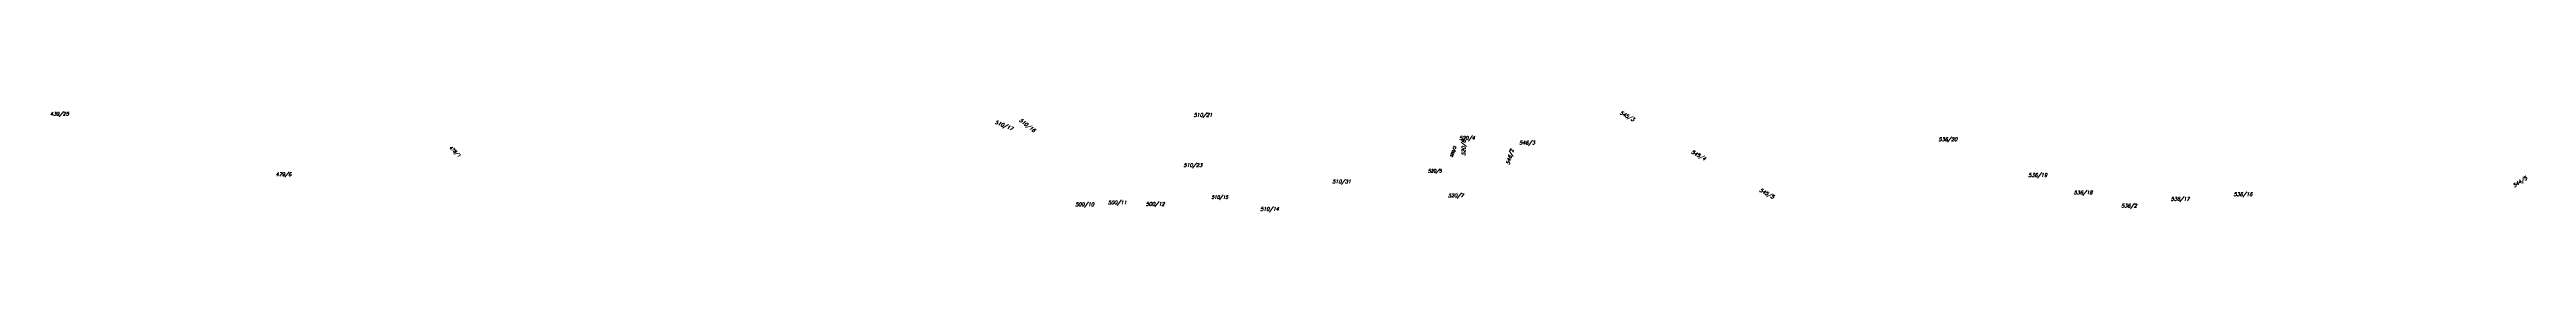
# Model space of a CAD drawing. Header units: millimetres. Extents: x -626413 to -622762, y -1174800 to -1172001.
# Drawn here: x -625624 to -624452, y -1173215 to -1173167 of the extents above; entities that cross this region are included whole.
import ezdxf
from ezdxf.enums import TextEntityAlignment as Align

# ---------------------------------------------------------------- set-up
doc = ezdxf.new("R2010")
doc.units = ezdxf.units.MM
doc.layers.add('Dobrinsko_parcelní čísla', color=7, linetype='Continuous', lineweight=0)
doc.styles.add('Style-ITALICS', font='ITALICS.shx')

msp = doc.modelspace()

# ---------------------------------------------------------------- texts
at = {"layer": 'Dobrinsko_parcelní čísla', "color": 7, "linetype": 'Continuous', "lineweight": 0, "style": 'Style-ITALICS'}
for s, height, p in [('439/25', 1.7, (-625615.2, -1173169.7)), ('510/21', 1.7, (-625074.2, -1173170.2)), ('520/4', 1.7, (-624950, -1173181.1)), ('546/3', 1.7, (-624921.6, -1173183.3)), ('536/20', 1.7, (-624721.8, -1173181.7)), ('479/6', 1.7, (-625509.9, -1173198.2)), ('510/23', 1.7, (-625079, -1173193.9)), ('510/31', 1.7, (-625008.6, -1173201.6)), ('520/5', 1.5, (-624965.7, -1173196.5)), ('536/19', 1.7, (-624679.3, -1173198.6)), ('500/10', 1.7, (-625130.2, -1173212.4)), ('500/11', 1.7, (-625114.7, -1173211.5)), ('500/12', 1.7, (-625096.8, -1173212.2)), ('510/15', 1.5, (-625066.8, -1173208.9)), ('520/7', 1.7, (-624955.3, -1173208.2)), ('536/18', 1.7, (-624657.8, -1173206.8)), ('536/2', 1.7, (-624636.8, -1173213)), ('536/17', 1.7, (-624611.9, -1173209.8)), ('536/16', 1.7, (-624582.2, -1173207.6)), ('510/14', 1.7, (-625042.7, -1173214.6))]:
    msp.add_text(s, height=height, dxfattribs=at).set_placement(p, align=Align.RIGHT)
for s, height, rotation, p in [('510/17', 1.7, 338, (-625169, -1173176.7)), ('510/16', 1.7, 322, (-625158.7, -1173177.6)), ('545/3', 1.7, 331, (-624875.1, -1173172.4)), ('478/1', 1.5, 316, (-625430.7, -1173189.4)), ('520/3', 1.2, 69, (-624958.8, -1173184.5)), ('520/6', 1.7, 89, (-624954.4, -1173181.2)), ('546/2', 1.7, 74, (-624931.6, -1173185.8)), ('545/4', 1.7, 331, (-624841.3, -1173190.9)), ('544/5', 1.7, 33, (-624452, -1173199.6)), ('545/5', 1.7, 331, (-624809, -1173208.9))]:
    msp.add_text(s, height=height, rotation=rotation, dxfattribs=at).set_placement(p, align=Align.RIGHT)

doc.saveas('drawing.dxf')
